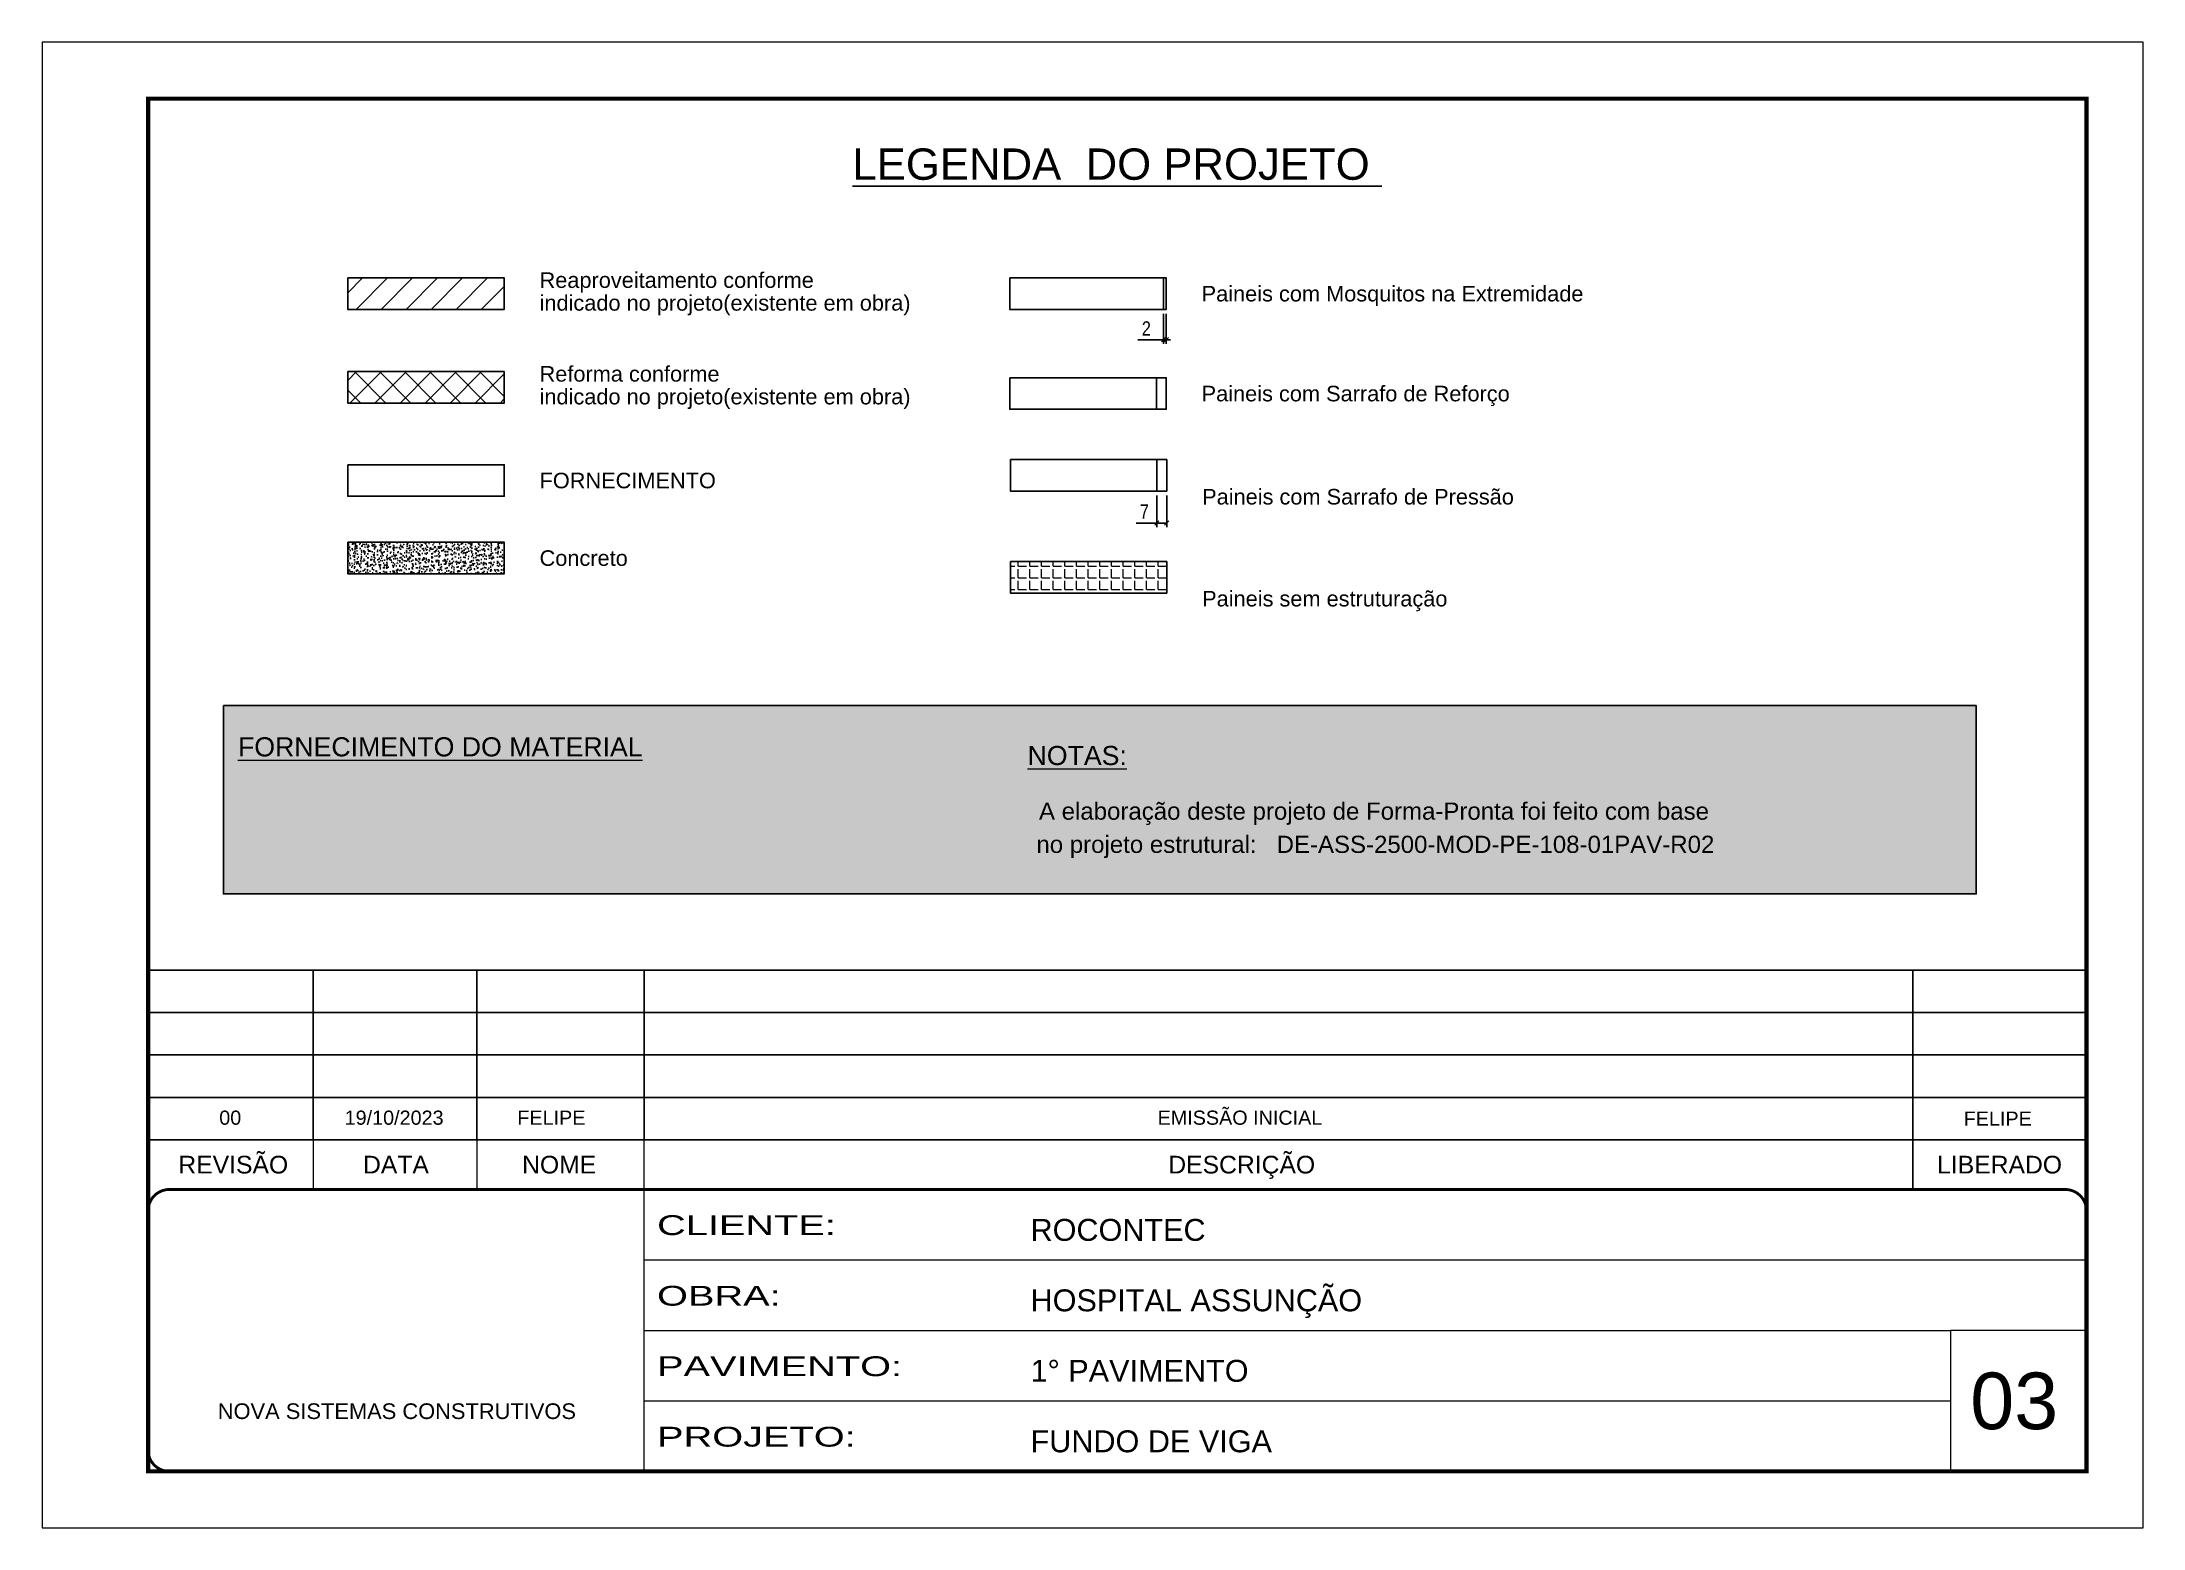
# Model space of a CAD drawing. Extents: x 3090 to 9343, y 762 to 5258.
# Drawn here: x 6260 to 7745, y 4208 to 5258 of the extents above; entities that cross this region are included whole.
import ezdxf
from ezdxf.enums import TextEntityAlignment as Align

# ---------------------------------------------------------------- set-up
doc = ezdxf.new("R2010")
doc.units = 0
for name, pattern in [('CONTINUO', [0]), ('DASHED', [0.75, 0.5, -0.25]), ('HIDDEN', [0.375, 0.25, -0.125])]:
    doc.linetypes.add(name, pattern=pattern)
for name, color, linetype, lineweight in [('CARIMBO', 255, 'Continuous', 9), ('Folhas', 255, 'Continuous', 9), ('Hachura', 251, 'Continuous', 9), ('REAPROVEITAMENTO', 251, 'Continuous', 9), ('SARRAFO DE PRESSAO', 251, 'DASHED', 9)]:
    doc.layers.add(name, color=color, linetype=linetype, lineweight=lineweight)
for name, color, linetype in [('COTA', 241, 'Continuous'), ('Painéis', 200, 'Continuous'), ('SARR_2.2x7', 40, 'Continuous')]:
    doc.layers.add(name, color=color, linetype=linetype)
doc.layers.add('Demarcação 2', color=7, linetype='Continuous', lineweight=9, true_color=0xe0e0e0)
doc.styles.add('ARIAL', font='arial.ttf')
doc.styles.add('COTA TECNICA', font='techl___.ttf', dxfattribs={"height": 10})
doc.styles.add('Tecnologia', font='')
doc.styles.get('Tecnologia').set_extended_font_data('Forgotten Futurist')
doc.dimstyles.new('PAINEL', dxfattribs={"dimtxt": 10, "dimasz": 3, "dimexe": 3, "dimexo": 3, "dimgap": 3, "dimtad": 1, "dimdec": 1, "dimzin": 12, "dimdsep": 46, "dimtxsty": 'COTA TECNICA', "dimblk1": 'OBLIQUE', "dimblk2": 'OBLIQUE', "dimsah": 1, "dimcen": 0.9, "dimclrd": 4, "dimclre": 4, "dimclrt": 240, "dimadec": 1, "dimazin": 3, "dimtfac": 1, "dimtdec": 1, "dimtmove": 0, "dimatfit": 3, "dimfxl": 1, "dimtolj": 1, "dimtzin": 12, "dimarcsym": 0})

msp = doc.modelspace()

# ---------------------------------------------------------------- texts
at = {"color": 0, "linetype": 'Continuous', "ltscale": 5, "style": 'ARIAL'}
msp.add_text('%%ULEGENDA  DO PROJETO ', height=22.1184, dxfattribs=at).set_placement((7019.84, 5160.35), align=Align.CENTER)
at = {"style": 'ARIAL'}
for s, p in [('REVISÃO', (6395.11, 4464.42)), ('DATA', (6510.09, 4464.42)), ('NOME', (6625.45, 4464.42)), ('DESCRIÇÃO', (7107.9, 4464.42)), ('LIBERADO', (7643.57, 4464.42))]:
    msp.add_text(s, height=12.5, dxfattribs=at).set_placement(p, align=Align.MIDDLE_CENTER)
at = {"layer": 'CARIMBO', "style": 'ARIAL'}
for s, p in [('Reaproveitamento conforme ', (6611.6, 5089.45)), ('indicado no projeto(existente em obra)', (6611.6, 5073.36)), ('Paineis com Mosquitos na Extremidade', (7079.57, 5079.87)), ('Reforma conforme ', (6611.6, 5023.21)), ('indicado no projeto(existente em obra)', (6611.6, 5007.13)), ('Paineis com Sarrafo de Reforço', (7079.57, 5009.27)), ('FORNECIMENTO', (6611.6, 4947.83)), ('Paineis com Sarrafo de Pressão', (7079.93, 4936.38)), ('Concreto', (6611.6, 4893.03)), ('Paineis sem estruturação', (7079.93, 4864.35))]:
    msp.add_text(s, height=11, dxfattribs=at).set_placement(p, align=Align.MIDDLE_LEFT)
at = {"layer": 'CARIMBO', "color": 5, "style": 'ARIAL'}
for s, height, p in [('%%UFORNECIMENTO DO MATERIAL', 13.5, (6398.45, 4752.89)), ('%%UNOTAS:', 13.5, (6956.53, 4746.77)), ('  A elaboração deste projeto de Forma-Pronta foi feito com base', 12.15, (6955.17, 4708.16)), ('  no projeto estrutural:', 12.15, (6953.35, 4684.68))]:
    msp.add_text(s, height=height, dxfattribs=at).set_placement(p)
at = {"layer": 'CARIMBO', "color": 1, "style": 'ARIAL'}
msp.add_text('DE-ASS-2500-MOD-PE-108-01PAV-R02', height=12.15, dxfattribs=at).set_placement((7132.58, 4684.68))
at = {"layer": 'CARIMBO', "style": 'ARIAL'}
for s, p in [('00', (6385.2, 4492.6)), ('19/10/2023', (6473.84, 4492.6)), ('FELIPE', (6595.88, 4492.6)), ('EMISSÃO INICIAL', (7048.43, 4492.6))]:
    msp.add_text(s, height=10, dxfattribs=at).set_placement(p)
at = {"layer": 'CARIMBO', "color": 7, "style": 'ARIAL'}
msp.add_text('03', height=40, dxfattribs=at).set_placement((7622.84, 4277.48))
at = {"layer": 'CARIMBO', "style": 'ARIAL'}
msp.add_attdef('FELIPE', text='', height=10, dxfattribs=at).set_placement((7642.28, 4496.92), align=Align.MIDDLE_CENTER)

# ---------------------------------------------------------------- blocks, each defined once
blk = doc.blocks.new('9999999999')
at = {"color": 30, "linetype": 'CONTINUO'}
for p, q in [((98564.6, 34230.2), (98564.6, 34429.4)), ((98564.6, 34379.6), (99584, 34379.6)), ((98564.6, 34329.8), (99488, 34329.8)), ((99584, 34329.8), (99488, 34329.8)), ((99488, 34329.8), (99488, 34230.2)), ((98564.6, 34280), (99488, 34280))]:
    blk.add_line(p, q, dxfattribs=at)
at = {"color": 30, "linetype": 'CONTINUO', "const_width": 2}
blk.add_lwpolyline([(99584, 34230.2), (99584, 34414.4, 0.414214), (99569, 34429.4), (98229, 34429.4, 0.414214), (98214, 34414.4), (98214, 34245.2, 0.414214), (98229, 34230.2), (99584, 34230.2)], format="xyb", dxfattribs=at)
at = {"layer": 'Folhas'}
blk.add_lwpolyline([(98139, 34190.2), (99624, 34190.2), (99624, 35240.2), (98139, 35240.2)], close=True, dxfattribs=at)
at = {"layer": 'Folhas', "color": 30, "const_width": 3}
blk.add_lwpolyline([(98214, 34230.2), (99584, 34230.2), (99584, 35200.2), (98214, 35200.2)], close=True, dxfattribs=at)
at = {"color": 7, "linetype": 'Continuous', "ltscale": 5, "style": 'ARIAL'}
for s, height, p in [('ROCONTEC', 15.48, (98837.7, 34393.1)), ('HOSPITAL ASSUNÇÃO', 15.483, (98837.7, 34343.3)), ('1° PAVIMENTO', 15.483, (98837.7, 34293.5)), ('NOVA SISTEMAS CONSTRUTIVOS', 11.059, (98263.2, 34267.2)), ('FUNDO DE VIGA', 15.483, (98837.7, 34243.7))]:
    blk.add_text(s, height=height, dxfattribs=at).set_placement(p)
at = {"layer": 'Folhas', "color": 7, "style": 'Tecnologia', "width": 1.5}
for s, p in [('CLIENTE:', (98573.7, 34397.2)), ('OBRA:', (98573.7, 34347.3)), ('PAVIMENTO:', (98573.7, 34297.5)), ('PROJETO:', (98573.7, 34247.7))]:
    blk.add_text(s, height=14, dxfattribs=at).set_placement(p)
blk = doc.blocks.new('_Oblique')
at = {"color": 0, "linetype": 'ByBlock', "lineweight": -2}
blk.add_line((-0.5, -0.5), (0.5, 0.5), dxfattribs=at)
blk = doc.blocks.new('*D5')
at = {"layer": 'COTA', "color": 4, "lineweight": -2, "transparency": 16777216}
for p, q in [((7052.6, 5065.7), (7052.6, 5044.3)), ((7054.6, 5065.7), (7054.6, 5044.3)), ((7052.6, 5047.3), (7034.5, 5047.3)), ((7054.6, 5047.3), (7052.6, 5047.3)), ((7054.6, 5047.3), (7057.6, 5047.3))]:
    blk.add_line(p, q, dxfattribs=at)
at = {"layer": 'Defpoints', "color": 0, "transparency": 16777216}
for p in [(7052.6, 5068.7), (7054.6, 5068.7), (7052.6, 5047.3)]:
    blk.add_point(p, dxfattribs=at)
at = {"layer": 'COTA', "color": 4, "lineweight": -2, "transparency": 16777216, "xscale": 3, "yscale": 3, "zscale": 3}
blk.add_blockref('_Oblique', (7052.6, 5047.3), dxfattribs=at)
at = {"layer": 'COTA', "color": 4, "lineweight": -2, "transparency": 16777216, "xscale": 3, "yscale": 3, "zscale": 3, "rotation": 180}
blk.add_blockref('_Oblique', (7054.6, 5047.3), dxfattribs=at)
at = {"layer": 'COTA', "color": 240, "transparency": 16777216, "insert": (7040.5, 5055.3), "char_height": 10, "attachment_point": 5, "style": 'COTA TECNICA'}
blk.add_mtext('\\A1;2', dxfattribs=at)
blk = doc.blocks.new('*D6')
at = {"layer": 'COTA', "color": 4, "lineweight": -2, "transparency": 16777216}
for p, q in [((7047.9, 4937.3), (7047.9, 4914.8)), ((7054.9, 4937.3), (7054.9, 4914.8)), ((7047.9, 4917.8), (7033.2, 4917.8)), ((7054.9, 4917.8), (7047.9, 4917.8))]:
    blk.add_line(p, q, dxfattribs=at)
at = {"layer": 'Defpoints', "color": 0, "transparency": 16777216}
for p in [(7047.9, 4940.3), (7054.9, 4940.3), (7047.9, 4917.8)]:
    blk.add_point(p, dxfattribs=at)
at = {"layer": 'COTA', "color": 4, "lineweight": -2, "transparency": 16777216, "xscale": 3, "yscale": 3, "zscale": 3, "rotation": 180}
blk.add_blockref('_Oblique', (7047.9, 4917.8), dxfattribs=at)
at = {"layer": 'COTA', "color": 4, "lineweight": -2, "transparency": 16777216, "xscale": 3, "yscale": 3, "zscale": 3}
blk.add_blockref('_Oblique', (7054.9, 4917.8), dxfattribs=at)
at = {"layer": 'COTA', "color": 240, "transparency": 16777216, "insert": (7039.1, 4925.9), "char_height": 10, "attachment_point": 5, "style": 'COTA TECNICA'}
blk.add_mtext('\\A1;7', dxfattribs=at)

# ---------------------------------------------------------------- dimensions: what is measured, and where the dimension line sits
at = {"layer": 'COTA'}
for base, p1, p2, picture, middle in [((7052.57, 5047.33), (7054.57, 5068.75), (7052.57, 5068.75), '*D5', (7040.51, 5055.33)), ((7047.93, 4917.83), (7054.93, 4940.32), (7047.93, 4940.32), '*D6', (7039.07, 4925.91))]:
    dim = msp.add_linear_dim(base=base, p1=p1, p2=p2, dimstyle='PAINEL', dxfattribs=at)
    dim.commit()
    dim.dimension.update_dxf_attribs({"geometry": picture, "text_midpoint": middle})

# ---------------------------------------------------------------- hatches: boundary and pattern name
at = {"layer": 'COTA', "linetype": 'Continuous', "ltscale": 200}
h = msp.add_hatch(dxfattribs=at)
h.set_pattern_fill('AR-CONC', color=256, scale=0.9)
h.set_pattern_definition([(50, (-97346.717, -29952.427), (6.45534164, -0.56476921), [0.675, -7.425]), (355, (-97346.717, -29952.427), (-1.248762, 6.7697292), [0.54, -5.94]), (100.4514445, (-97346.179, -29952.474), (5.20657962, 6.20495992), [0.57366173, -6.310279]), (46.1842, (-97346.717, -29950.627), (9.605172, -1.4896735), [1.0125, -11.1375]), (96.6356355, (-97345.916, -29950.751), (8.4119575, 8.7670674), [0.8604931, -9.4654238]), (351.184164, (-97346.717, -29950.627), (8.4119575, 8.7670674), [0.81, -8.91]), (21, (-97345.817, -29951.077), (5.37216347, -3.62357002), [0.675, -7.425]), (326, (-97345.817, -29951.077), (2.189838, 6.5263504), [0.54, -5.94]), (71.451445, (-97345.369, -29951.379), (7.5620014, 2.90278038), [0.5736617, -6.310279]), (37.5, (-97346.7168, -29952.4267), (0.1094387, 2.996044684), [0, -5.868, 0, -6.03, 0, -5.9625]), (7.5, (-97346.717, -29952.4267), (2.36762584, 3.54970541), [0, -3.438, 0, -5.733, 0, -2.2725]), (327.5, (-97348.7238, -29952.4267), (4.804401926, -0.202993846), [0, -2.25, 0, -7.02, 0, -9.315]), (317.5, (-97349.624, -29952.4267), (5.24867552, 0.90094484), [0, -2.925, 0, -4.662, 0, -6.615])])
h.paths.add_polyline_path([(6586.6, 4881.9), (6586.6, 4904.16), (6476.03, 4904.16), (6476.03, 4881.9)])
at = {"layer": 'Demarcação 2'}
h = msp.add_hatch(color=8, dxfattribs=at)
h.set_gradient(color1=(112, 112, 112), one_color=1, tint=1, name='SPHERICAL')
h.paths.add_polyline_path([(6388.1, 4788.76), (7627.05, 4788.76), (7627.05, 4655.75), (6388.1, 4655.75)])
at = {"layer": 'Hachura'}
h = msp.add_hatch(dxfattribs=at)
h.set_pattern_fill('ANGLE', color=256, scale=30)
h.set_pattern_definition([(0, (-97346.717, -29952.427), (0, 8.25), [6, -2.25]), (90, (-97346.717, -29952.427), (-8.25, 5e-16), [6, -2.25])])
h.paths.add_polyline_path([(7054.93, 4890.54), (6944.36, 4890.54), (6944.36, 4868.29), (7054.93, 4868.29)])
at = {"layer": 'REAPROVEITAMENTO'}
h = msp.add_hatch(dxfattribs=at)
h.set_pattern_fill('ANSI31', color=256, scale=100, style=0)
h.set_pattern_definition([(45, (7526.308, 8269.786), (-8.838835, 8.838835), [])])
h.paths.add_polyline_path([(6476.03, 5091), (6476.03, 5068.75), (6586.6, 5068.75), (6586.6, 5091)])
h = msp.add_hatch(dxfattribs=at)
h.set_pattern_fill('ANSI37', color=256, scale=100, style=0)
h.set_pattern_definition([(45, (-93379.709, -29747.95), (-8.8388348, 8.8388348), []), (135, (-93379.709, -29747.95), (-8.8388348, -8.8388348), [])])
h.paths.add_polyline_path([(6476.03, 5024.76), (6476.03, 5002.51), (6586.6, 5002.51), (6586.6, 5024.76)])

# ---------------------------------------------------------------- linework, layer by layer
at = {"color": 30}
for p, q in [((6334.93, 4601.92), (7704.93, 4601.92)), ((6451.69, 4481.92), (6451.69, 4601.92)), ((6567.35, 4481.92), (6567.35, 4601.92)), ((6685.51, 4481.92), (6685.51, 4601.92)), ((7582.27, 4481.92), (7582.27, 4601.92)), ((6334.93, 4571.92), (7704.93, 4571.92)), ((6334.93, 4541.92), (7704.93, 4541.92)), ((6334.93, 4511.92), (7704.93, 4511.92))]:
    msp.add_line(p, q, dxfattribs=at)
msp.add_lwpolyline([(6388.1, 4788.76), (7627.05, 4788.76), (7627.05, 4655.75), (6388.1, 4655.75)], close=True, dxfattribs=at)
at = {"color": 30, "const_width": 1}
for points in [[(6334.93, 4481.92), (7704.93, 4481.92)], [(6451.69, 4481.92), (6451.69, 4446.92)], [(6567.35, 4481.92), (6567.35, 4446.92)], [(6685.51, 4481.92), (6685.51, 4446.92)], [(7582.27, 4481.92), (7582.27, 4446.92)]]:
    msp.add_lwpolyline(points, dxfattribs=at)
at = {"layer": 'COTA', "linetype": 'Continuous', "ltscale": 200}
msp.add_lwpolyline([(6476.03, 4904.16), (6586.6, 4904.16), (6586.6, 4881.9), (6476.03, 4881.9)], close=True, dxfattribs=at)
at = {"layer": 'Painéis', "linetype": 'Continuous'}
msp.add_line((7052.57, 5091), (7052.57, 5068.75), dxfattribs=at)
for points in [[(6476.03, 5091), (6586.6, 5091), (6586.6, 5068.75), (6476.03, 5068.75)], [(6944, 5091), (7054.57, 5091), (7054.57, 5068.75), (6944, 5068.75)], [(6476.03, 5024.76), (6586.6, 5024.76), (6586.6, 5002.51), (6476.03, 5002.51)], [(6944, 5020.4), (7054.57, 5020.4), (7054.57, 4998.15), (6944, 4998.15)], [(6944.36, 4962.57), (7054.93, 4962.57), (7054.93, 4940.32), (6944.36, 4940.32)], [(6476.03, 4958.96), (6586.6, 4958.96), (6586.6, 4936.71), (6476.03, 4936.71)], [(6944.36, 4890.54), (7054.93, 4890.54), (7054.93, 4868.29), (6944.36, 4868.29)]]:
    msp.add_lwpolyline(points, close=True, dxfattribs=at)
at = {"layer": 'SARR_2.2x7', "linetype": 'Continuous'}
for p, q in [((7054.57, 5020.4), (7047.57, 5020.4)), ((7054.57, 4998.15), (7047.57, 4998.15))]:
    msp.add_line(p, q, dxfattribs=at)
at = {"layer": 'SARR_2.2x7'}
for p, q in [((7047.57, 5020.4), (7047.57, 4998.15)), ((7054.57, 5020.4), (7054.57, 4998.15))]:
    msp.add_line(p, q, dxfattribs=at)
at = {"layer": 'SARR_2.2x7', "linetype": 'HIDDEN'}
msp.add_line((7047.93, 4962.57), (7047.93, 4940.32), dxfattribs=at)

# ---------------------------------------------------------------- block references
at = {"layer": 'SARRAFO DE PRESSAO', "color": 6, "linetype": 'ByBlock'}
msp.add_blockref('9999999999', (-91879.05, -29982.53), dxfattribs=at)

msp.set_redraw_order([(e.dxf.handle, doc.entitydb.next_handle()) for e in msp.query("TEXT MTEXT ATTDEF DIMENSION ARC_DIMENSION")])  # texts and dimensions are drawn at this point

doc.saveas('drawing.dxf')
